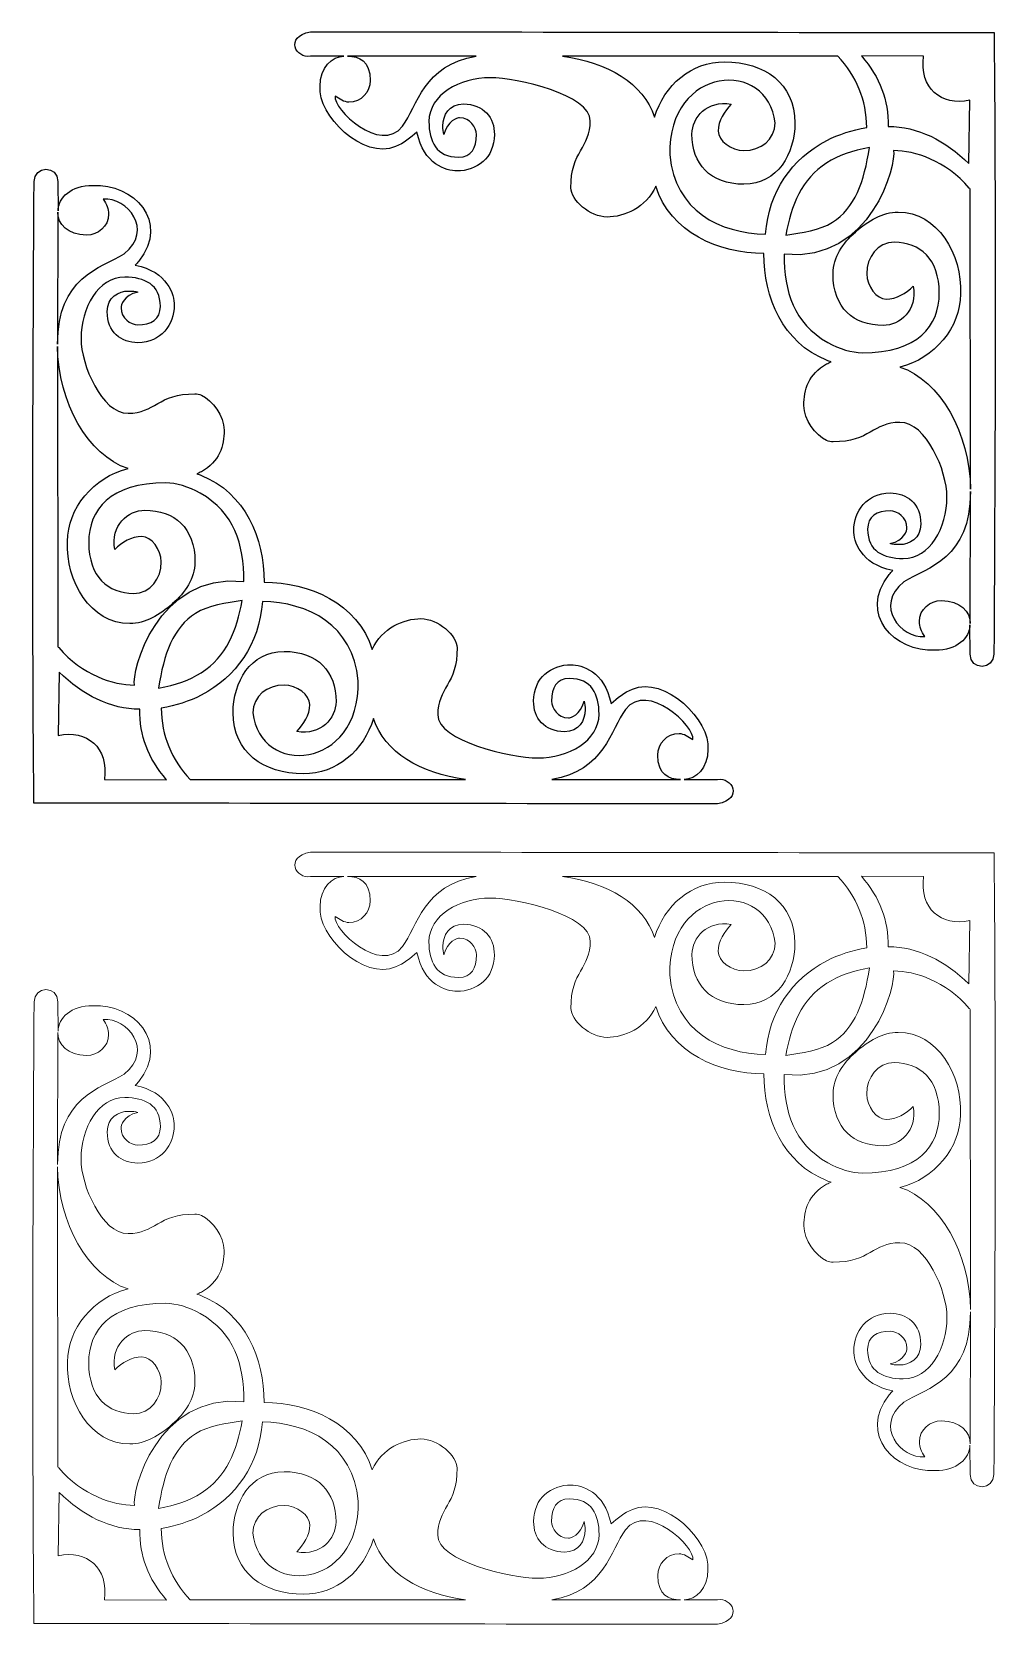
# Model space of a CAD drawing. Header units: centimetres. Extents: x -7.8 to 6.5, y -10.1 to 13.5.
import ezdxf

# ---------------------------------------------------------------- set-up
doc = ezdxf.new("R2010")
doc.units = ezdxf.units.CM
doc.header["$MEASUREMENT"] = 0
doc.layers.add('layer 1', color=7, linetype='Continuous')

msp = doc.modelspace()

# ---------------------------------------------------------------- linework, layer by layer
at = {"layer": 'layer 1', "color": 17}
for points, knots in [([(-3.1756, 13.15014), (-3.34794, 13.15016), (-3.53003, 12.98624), (-3.53006, 12.70271), (-3.53006, 12.70271), (-3.57559, 12.28202), (-2.88786, 11.60134), (-2.40728, 11.81031), (-2.40728, 11.81031), (-2.29006, 11.85834), (-2.18016, 11.93868), (-2.08982, 12.02553), (-2.08982, 12.02553), (-1.99537, 11.54186), (-1.65071, 11.4473), (-1.49505, 11.44728), (-1.49505, 11.44728), (-1.20596, 11.44724), (-0.93909, 11.64178), (-0.93905, 11.98646), (-0.93905, 11.98646), (-0.93901, 12.23663), (-1.09465, 12.44235), (-1.40041, 12.44239), (-1.40041, 12.44239), (-1.61166, 12.44241), (-1.70619, 12.27564), (-1.70621, 12.11443), (-1.70621, 12.11443), (-1.70622, 12.06995), (-1.69511, 12.02547), (-1.68955, 11.98656), (-1.68955, 11.98656), (-1.63949, 12.19781), (-1.49494, 12.2367), (-1.45603, 12.2367), (-1.45603, 12.2367), (-1.30037, 12.23668), (-1.20588, 12.09768), (-1.20589, 11.9865), (-1.20589, 11.9865), (-1.20592, 11.79192), (-1.27821, 11.65295), (-1.47278, 11.65298), (-1.47278, 11.65298), (-1.80078, 11.65302), (-1.91194, 11.88652), (-1.9119, 12.18117), (-1.9119, 12.18117), (-1.91184, 12.58143), (-1.45595, 12.83154), (-1.00008, 12.83148), (-1.00008, 12.83148), (-0.59981, 12.83143), (0.48485, 12.58111), (0.4848, 12.19197), (0.4848, 12.19197), (0.48475, 11.79169), (0.19566, 11.7417), (0.19558, 11.19689), (0.19558, 11.19689), (0.19556, 11.01343), (0.48461, 10.76322), (0.73478, 10.76319), (0.73478, 10.76319), (0.98495, 10.76315), (1.31754, 10.90002), (1.45656, 11.22244), (1.45656, 11.22244), (1.6692, 10.53695), (2.40137, 10.22164), (3.06305, 10.22155), (3.06305, 10.22155), (3.06296, 9.56914), (3.34854, 8.89488), (3.9968, 8.63704), (3.9968, 8.63704), (4.01904, 8.62593), (4.04127, 8.62036), (4.06351, 8.6148), (4.06351, 8.6148), (4.04127, 8.60368), (4.01903, 8.59257), (3.99679, 8.58145), (3.99679, 8.58145), (3.72993, 8.43694), (3.65763, 8.19791), (3.6576, 7.96441), (3.6576, 7.96441), (3.65757, 7.75316), (3.83543, 7.51965), (3.99664, 7.44735), (3.99664, 7.44735), (4.02999, 7.43067), (4.06335, 7.42511), (4.09115, 7.4251), (4.09115, 7.4251), (4.64152, 7.42503), (4.68603, 7.71411), (5.0863, 7.71405), (5.0863, 7.71405), (5.47546, 7.714), (5.78448, 6.99938), (5.78443, 6.60466), (5.78443, 6.60466), (5.78437, 6.1488), (5.53414, 5.69297), (5.13387, 5.69302), (5.13387, 5.69302), (4.83922, 5.69306), (4.60575, 5.80428), (4.60579, 6.12672), (4.60579, 6.12672), (4.60582, 6.3213), (4.74481, 6.39911), (4.93939, 6.39908), (4.93939, 6.39908), (5.05057, 6.39907), (5.18954, 6.30454), (5.18952, 6.14888), (5.18952, 6.14888), (5.18952, 6.10997), (5.15614, 5.95987), (4.93932, 5.91542), (4.93932, 5.91542), (4.97824, 5.9043), (5.02271, 5.89873), (5.07274, 5.89872), (5.07274, 5.89872), (5.22841, 5.8987), (5.39519, 5.98763), (5.39522, 6.20444), (5.39522, 6.20444), (5.39526, 6.51021), (5.18959, 6.6659), (4.93942, 6.66593), (4.93942, 6.66593), (4.59474, 6.66598), (4.40014, 6.39915), (4.4001, 6.11007), (4.4001, 6.11007), (4.40008, 5.95441), (4.49453, 5.60972), (4.97819, 5.51515), (4.97819, 5.51515), (4.96081, 5.49639), (4.94323, 5.47729), (4.92704, 5.45687), (4.92704, 5.45687), (4.45743, 4.86421), (5.00532, 4.29904), (5.60972, 4.32995), (5.60972, 4.32995), (5.93254, 4.32991), (6.12242, 4.51214), (6.12494, 4.70777), (6.12494, 4.70777), (6.12494, 4.70777), (6.12903, 4.27454), (6.12903, 4.27454), (6.12903, 4.27454), (6.12525, 4.0248), (6.48471, 4.03628), (6.48202, 4.27449), (6.48202, 4.27449), (6.49834, 7.40473), (6.51537, 10.33401), (6.48325, 13.50302), (6.48325, 13.50302), (6.48325, 13.50302), (6.48182, 13.50302), (6.48182, 13.50302), (6.48182, 13.50302), (6.48182, 13.50302), (6.48182, 13.50388), (6.48182, 13.50388), (6.48182, 13.50388), (3.02512, 13.50434), (-0.32254, 13.51264), (-3.67436, 13.51309), (-3.67436, 13.51309), (-4.06466, 13.44307), (-3.88396, 13.10706), (-3.67441, 13.15224), (-3.67441, 13.15224), (-3.67441, 13.15224), (-3.1756, 13.15014), (-3.1756, 13.15014)], [0, 0, 0, 0, 0.02083333, 0.02083333, 0.02083333, 0.02083333, 0.04166667, 0.04166667, 0.04166667, 0.04166667, 0.0625, 0.0625, 0.0625, 0.0625, 0.08333333, 0.08333333, 0.08333333, 0.08333333, 0.10416667, 0.10416667, 0.10416667, 0.10416667, 0.125, 0.125, 0.125, 0.125, 0.14583333, 0.14583333, 0.14583333, 0.14583333, 0.16666667, 0.16666667, 0.16666667, 0.16666667, 0.1875, 0.1875, 0.1875, 0.1875, 0.20833333, 0.20833333, 0.20833333, 0.20833333, 0.22916667, 0.22916667, 0.22916667, 0.22916667, 0.25, 0.25, 0.25, 0.25, 0.27083333, 0.27083333, 0.27083333, 0.27083333, 0.29166667, 0.29166667, 0.29166667, 0.29166667, 0.3125, 0.3125, 0.3125, 0.3125, 0.33333333, 0.33333333, 0.33333333, 0.33333333, 0.35416667, 0.35416667, 0.35416667, 0.35416667, 0.375, 0.375, 0.375, 0.375, 0.39583333, 0.39583333, 0.39583333, 0.39583333, 0.41666667, 0.41666667, 0.41666667, 0.41666667, 0.4375, 0.4375, 0.4375, 0.4375, 0.45833333, 0.45833333, 0.45833333, 0.45833333, 0.47916667, 0.47916667, 0.47916667, 0.47916667, 0.5, 0.5, 0.5, 0.5, 0.52083333, 0.52083333, 0.52083333, 0.52083333, 0.54166667, 0.54166667, 0.54166667, 0.54166667, 0.5625, 0.5625, 0.5625, 0.5625, 0.58333333, 0.58333333, 0.58333333, 0.58333333, 0.60416667, 0.60416667, 0.60416667, 0.60416667, 0.625, 0.625, 0.625, 0.625, 0.64583333, 0.64583333, 0.64583333, 0.64583333, 0.66666667, 0.66666667, 0.66666667, 0.66666667, 0.6875, 0.6875, 0.6875, 0.6875, 0.70833333, 0.70833333, 0.70833333, 0.70833333, 0.72916667, 0.72916667, 0.72916667, 0.72916667, 0.75, 0.75, 0.75, 0.75, 0.77083333, 0.77083333, 0.77083333, 0.77083333, 0.79166667, 0.79166667, 0.79166667, 0.79166667, 0.8125, 0.8125, 0.8125, 0.8125, 0.83333333, 0.83333333, 0.83333333, 0.83333333, 0.85416667, 0.85416667, 0.85416667, 0.85416667, 0.875, 0.875, 0.875, 0.875, 0.89583333, 0.89583333, 0.89583333, 0.89583333, 0.91666667, 0.91666667, 0.91666667, 0.91666667, 0.9375, 0.9375, 0.9375, 0.9375, 0.95833333, 0.95833333, 0.95833333, 0.95833333, 1, 1, 1, 1]), ([(-3.12279, 13.15217), (-3.12279, 13.15217), (-1.2127, 13.15191), (-1.2127, 13.15191), (-1.2127, 13.15191), (-1.98915, 13.02314), (-2.08905, 12.41015), (-2.3055, 12.11173), (-2.3055, 12.11173), (-2.63788, 11.6895), (-3.33838, 12.36772), (-3.30643, 12.55942), (-3.30643, 12.55942), (-3.23416, 12.51494), (-3.1743, 12.46917), (-3.10203, 12.46916), (-3.10203, 12.46916), (-2.91857, 12.46914), (-2.78512, 12.61922), (-2.7851, 12.79156), (-2.7851, 12.79156), (-2.78506, 13.08064), (-2.94489, 13.15214), (-3.12279, 13.15217)], [0, 0, 0, 0, 0.14285714, 0.14285714, 0.14285714, 0.14285714, 0.28571429, 0.28571429, 0.28571429, 0.28571429, 0.42857143, 0.42857143, 0.42857143, 0.42857143, 0.57142857, 0.57142857, 0.57142857, 0.57142857, 0.71428571, 0.71428571, 0.71428571, 0.71428571, 1, 1, 1, 1]), ([(4.16354, 13.1512), (4.43756, 12.85812), (4.59216, 12.49489), (4.59211, 12.09483), (4.59211, 12.09483), (4.37529, 12.05595), (4.17514, 11.98926), (3.99723, 11.90034), (3.99723, 11.90034), (3.47462, 11.62244), (3.1405, 11.15032), (3.09038, 10.51101), (3.09038, 10.51101), (2.41046, 10.51777), (1.74034, 10.85774), (1.66696, 11.68476), (1.66696, 11.68476), (1.63584, 13.025), (3.13632, 13.10902), (3.23009, 12.16172), (3.23009, 12.16172), (3.23005, 11.91156), (3.01878, 11.75037), (2.76861, 11.7504), (2.76861, 11.7504), (2.57959, 11.75042), (2.38503, 11.90055), (2.38505, 12.03953), (2.38505, 12.03953), (2.38507, 12.18963), (2.4796, 12.33416), (2.57968, 12.43978), (2.57968, 12.43978), (2.21834, 12.50097), (1.99595, 12.24528), (1.99592, 11.99511), (1.99592, 11.99511), (1.99586, 11.55592), (2.25708, 11.25013), (2.76854, 11.25006), (2.76854, 11.25006), (3.26888, 11.24999), (3.52467, 11.70582), (3.52473, 12.16169), (3.52473, 12.16169), (3.5248, 12.74541), (3.07455, 13.06791), (2.4797, 13.06799), (2.4797, 13.06799), (1.98494, 13.06806), (1.58463, 12.72343), (1.44002, 12.24535), (1.44002, 12.24535), (1.27356, 12.75447), (0.74131, 13.06557), (0.07205, 13.15174), (0.07205, 13.15174), (0.07205, 13.15174), (4.16354, 13.1512), (4.16354, 13.1512)], [0, 0, 0, 0, 0.0625, 0.0625, 0.0625, 0.0625, 0.125, 0.125, 0.125, 0.125, 0.1875, 0.1875, 0.1875, 0.1875, 0.25, 0.25, 0.25, 0.25, 0.3125, 0.3125, 0.3125, 0.3125, 0.375, 0.375, 0.375, 0.375, 0.4375, 0.4375, 0.4375, 0.4375, 0.5, 0.5, 0.5, 0.5, 0.5625, 0.5625, 0.5625, 0.5625, 0.625, 0.625, 0.625, 0.625, 0.6875, 0.6875, 0.6875, 0.6875, 0.75, 0.75, 0.75, 0.75, 0.8125, 0.8125, 0.8125, 0.8125, 0.875, 0.875, 0.875, 0.875, 1, 1, 1, 1]), ([(6.10973, 11.556), (5.76509, 11.90072), (5.34493, 12.10864), (4.91131, 12.10869), (4.91131, 12.10869), (4.91136, 12.50117), (4.79782, 12.83554), (4.51222, 13.15475), (4.51222, 13.15475), (4.51222, 13.15475), (5.43617, 13.15103), (5.43617, 13.15103), (5.43617, 13.15103), (5.3694, 12.67881), (5.70093, 12.40569), (6.12212, 12.49876), (6.12212, 12.49876), (6.12212, 12.49876), (6.10973, 11.556), (6.10973, 11.556)], [0, 0, 0, 0, 0.16666667, 0.16666667, 0.16666667, 0.16666667, 0.33333333, 0.33333333, 0.33333333, 0.33333333, 0.5, 0.5, 0.5, 0.5, 0.66666667, 0.66666667, 0.66666667, 0.66666667, 1, 1, 1, 1]), ([(6.13545, 6.72257), (6.12445, 7.5509), (5.68123, 8.34156), (5.08641, 8.53621), (5.08641, 8.53621), (5.59819, 8.65813), (5.9851, 9.12862), (5.98516, 9.61782), (5.98516, 9.61782), (6.01335, 10.21266), (5.64327, 10.83722), (5.05955, 10.8373), (5.05955, 10.8373), (4.83161, 10.83733), (4.609, 10.70752), (4.42398, 10.54104), (4.42398, 10.54104), (4.23896, 10.37455), (4.09151, 10.17138), (4.09148, 9.92121), (4.09148, 9.92121), (4.09141, 9.40975), (4.39714, 9.154), (4.83632, 9.15395), (4.83632, 9.15395), (5.08649, 9.15391), (5.34781, 9.37623), (5.28115, 9.73759), (5.28115, 9.73759), (5.18107, 9.63198), (5.03095, 9.54305), (4.88085, 9.54307), (4.88085, 9.54307), (4.74187, 9.54309), (4.5918, 9.73769), (4.59182, 9.92114), (4.59182, 9.92114), (4.59185, 10.17131), (4.7531, 10.3881), (5.00327, 10.38807), (5.00327, 10.38807), (5.3813, 10.38802), (5.67035, 10.14337), (5.67028, 9.63192), (5.67028, 9.63192), (5.67022, 9.14272), (5.35421, 8.74898), (4.52588, 8.74909), (4.52588, 8.74909), (4.37022, 8.74911), (4.18677, 8.80473), (4.01444, 8.89926), (4.01444, 8.89926), (3.499, 9.19276), (3.36596, 9.64907), (3.36603, 10.21038), (3.36603, 10.21038), (4.67733, 10.08069), (5.02884, 11.56728), (4.99233, 11.7501), (4.99233, 11.7501), (5.30921, 11.75006), (5.76505, 11.5999), (6.11524, 11.19402), (6.11524, 11.19402), (6.12017, 11.18842), (6.12506, 11.18273), (6.12995, 11.17702), (6.12995, 11.17702), (6.12995, 11.17702), (6.13545, 6.72257), (6.13545, 6.72257)], [0, 0, 0, 0, 0.05263158, 0.05263158, 0.05263158, 0.05263158, 0.10526316, 0.10526316, 0.10526316, 0.10526316, 0.15789474, 0.15789474, 0.15789474, 0.15789474, 0.21052632, 0.21052632, 0.21052632, 0.21052632, 0.26315789, 0.26315789, 0.26315789, 0.26315789, 0.31578947, 0.31578947, 0.31578947, 0.31578947, 0.36842105, 0.36842105, 0.36842105, 0.36842105, 0.42105263, 0.42105263, 0.42105263, 0.42105263, 0.47368421, 0.47368421, 0.47368421, 0.47368421, 0.52631579, 0.52631579, 0.52631579, 0.52631579, 0.57894737, 0.57894737, 0.57894737, 0.57894737, 0.63157895, 0.63157895, 0.63157895, 0.63157895, 0.68421053, 0.68421053, 0.68421053, 0.68421053, 0.73684211, 0.73684211, 0.73684211, 0.73684211, 0.78947368, 0.78947368, 0.78947368, 0.78947368, 0.84210526, 0.84210526, 0.84210526, 0.84210526, 0.89473684, 0.89473684, 0.89473684, 0.89473684, 1, 1, 1, 1]), ([(4.08341, 10.68505), (3.89994, 10.56834), (3.62036, 10.52916), (3.39242, 10.49583), (3.39242, 10.49583), (3.46475, 10.92945), (3.62468, 11.33333), (3.99719, 11.56677), (3.99719, 11.56677), (4.16954, 11.67238), (4.38081, 11.75574), (4.63098, 11.79462), (4.63098, 11.79462), (4.55864, 11.2943), (4.41144, 10.8907), (4.08341, 10.68505)], [0, 0, 0, 0, 0.2, 0.2, 0.2, 0.2, 0.4, 0.4, 0.4, 0.4, 0.6, 0.6, 0.6, 0.6, 1, 1, 1, 1]), ([(1.87857, 2.41333), (2.05091, 2.41331), (2.233, 2.57723), (2.23304, 2.86076), (2.23304, 2.86076), (2.27857, 3.28145), (1.59084, 3.96213), (1.11026, 3.75316), (1.11026, 3.75316), (0.99303, 3.70513), (0.88314, 3.62479), (0.79279, 3.53794), (0.79279, 3.53794), (0.69835, 4.02161), (0.35369, 4.11617), (0.19803, 4.11619), (0.19803, 4.11619), (-0.09106, 4.11623), (-0.35793, 3.92169), (-0.35798, 3.57701), (-0.35798, 3.57701), (-0.35801, 3.32684), (-0.20238, 3.12112), (0.10338, 3.12108), (0.10338, 3.12108), (0.31463, 3.12106), (0.40917, 3.28783), (0.40919, 3.44904), (0.40919, 3.44904), (0.40919, 3.49352), (0.39808, 3.538), (0.39253, 3.57691), (0.39253, 3.57691), (0.34246, 3.36566), (0.19792, 3.32677), (0.159, 3.32677), (0.159, 3.32677), (0.00334, 3.32679), (-0.09115, 3.46579), (-0.09113, 3.57697), (-0.09113, 3.57697), (-0.09111, 3.77155), (-0.01882, 3.91052), (0.17576, 3.91049), (0.17576, 3.91049), (0.50376, 3.91045), (0.61491, 3.67695), (0.61487, 3.3823), (0.61487, 3.3823), (0.61482, 2.98204), (0.15892, 2.73193), (-0.29694, 2.73199), (-0.29694, 2.73199), (-0.69721, 2.73204), (-1.78187, 2.98236), (-1.78182, 3.3715), (-1.78182, 3.3715), (-1.78177, 3.77178), (-1.49268, 3.82177), (-1.49261, 4.36658), (-1.49261, 4.36658), (-1.49258, 4.55004), (-1.78163, 4.80025), (-2.0318, 4.80028), (-2.0318, 4.80028), (-2.28197, 4.80032), (-2.61456, 4.66345), (-2.75359, 4.34103), (-2.75359, 4.34103), (-2.96623, 5.02652), (-3.6984, 5.34183), (-4.36007, 5.34192), (-4.36007, 5.34192), (-4.35998, 5.99433), (-4.64556, 6.66859), (-5.29382, 6.92643), (-5.29382, 6.92643), (-5.31606, 6.93754), (-5.3383, 6.94311), (-5.36053, 6.94867), (-5.36053, 6.94867), (-5.3383, 6.95979), (-5.31606, 6.9709), (-5.29382, 6.98202), (-5.29382, 6.98202), (-5.02695, 7.12653), (-4.95465, 7.36556), (-4.95462, 7.59906), (-4.95462, 7.59906), (-4.95459, 7.81031), (-5.13246, 8.04382), (-5.29367, 8.11612), (-5.29367, 8.11612), (-5.32702, 8.1328), (-5.36038, 8.13836), (-5.38817, 8.13837), (-5.38817, 8.13837), (-5.93855, 8.13844), (-5.98305, 7.84936), (-6.38332, 7.84942), (-6.38332, 7.84942), (-6.77248, 7.84947), (-7.08151, 8.56409), (-7.08145, 8.95881), (-7.08145, 8.95881), (-7.08139, 9.41467), (-6.83116, 9.8705), (-6.43089, 9.87045), (-6.43089, 9.87045), (-6.13625, 9.87041), (-5.90277, 9.75919), (-5.90282, 9.43675), (-5.90282, 9.43675), (-5.90284, 9.24217), (-6.04183, 9.16436), (-6.23641, 9.16439), (-6.23641, 9.16439), (-6.34759, 9.1644), (-6.48657, 9.25893), (-6.48655, 9.41459), (-6.48655, 9.41459), (-6.48654, 9.4535), (-6.45317, 9.6036), (-6.23635, 9.64805), (-6.23635, 9.64805), (-6.27526, 9.65917), (-6.31973, 9.66474), (-6.36976, 9.66474), (-6.36976, 9.66474), (-6.52543, 9.66477), (-6.69222, 9.57584), (-6.69225, 9.35903), (-6.69225, 9.35903), (-6.69229, 9.05326), (-6.48661, 8.89757), (-6.23645, 8.89754), (-6.23645, 8.89754), (-5.89177, 8.89749), (-5.69716, 9.16432), (-5.69712, 9.4534), (-5.69712, 9.4534), (-5.6971, 9.60906), (-5.79156, 9.95375), (-6.27521, 10.04832), (-6.27521, 10.04832), (-6.25783, 10.06708), (-6.24025, 10.08618), (-6.22406, 10.1066), (-6.22406, 10.1066), (-5.75445, 10.69926), (-6.30235, 11.26443), (-6.90674, 11.23352), (-6.90674, 11.23352), (-7.22957, 11.23356), (-7.41944, 11.05133), (-7.42197, 10.8557), (-7.42197, 10.8557), (-7.42197, 10.8557), (-7.42606, 11.28893), (-7.42606, 11.28893), (-7.42606, 11.28893), (-7.42228, 11.53866), (-7.78173, 11.52719), (-7.77904, 11.28898), (-7.77904, 11.28898), (-7.79536, 8.15873), (-7.81239, 5.22946), (-7.78027, 2.06045), (-7.78027, 2.06045), (-7.78027, 2.06045), (-7.77885, 2.06045), (-7.77885, 2.06045), (-7.77885, 2.06045), (-7.77885, 2.06045), (-7.77885, 2.05959), (-7.77885, 2.05959), (-7.77885, 2.05959), (-4.32215, 2.05913), (-0.97449, 2.05083), (2.37733, 2.05038), (2.37733, 2.05038), (2.76764, 2.1204), (2.58693, 2.45641), (2.37738, 2.41123), (2.37738, 2.41123), (2.37738, 2.41123), (1.87857, 2.41333), (1.87857, 2.41333)], [0, 0, 0, 0, 0.02083333, 0.02083333, 0.02083333, 0.02083333, 0.04166667, 0.04166667, 0.04166667, 0.04166667, 0.0625, 0.0625, 0.0625, 0.0625, 0.08333333, 0.08333333, 0.08333333, 0.08333333, 0.10416667, 0.10416667, 0.10416667, 0.10416667, 0.125, 0.125, 0.125, 0.125, 0.14583333, 0.14583333, 0.14583333, 0.14583333, 0.16666667, 0.16666667, 0.16666667, 0.16666667, 0.1875, 0.1875, 0.1875, 0.1875, 0.20833333, 0.20833333, 0.20833333, 0.20833333, 0.22916667, 0.22916667, 0.22916667, 0.22916667, 0.25, 0.25, 0.25, 0.25, 0.27083333, 0.27083333, 0.27083333, 0.27083333, 0.29166667, 0.29166667, 0.29166667, 0.29166667, 0.3125, 0.3125, 0.3125, 0.3125, 0.33333333, 0.33333333, 0.33333333, 0.33333333, 0.35416667, 0.35416667, 0.35416667, 0.35416667, 0.375, 0.375, 0.375, 0.375, 0.39583333, 0.39583333, 0.39583333, 0.39583333, 0.41666667, 0.41666667, 0.41666667, 0.41666667, 0.4375, 0.4375, 0.4375, 0.4375, 0.45833333, 0.45833333, 0.45833333, 0.45833333, 0.47916667, 0.47916667, 0.47916667, 0.47916667, 0.5, 0.5, 0.5, 0.5, 0.52083333, 0.52083333, 0.52083333, 0.52083333, 0.54166667, 0.54166667, 0.54166667, 0.54166667, 0.5625, 0.5625, 0.5625, 0.5625, 0.58333333, 0.58333333, 0.58333333, 0.58333333, 0.60416667, 0.60416667, 0.60416667, 0.60416667, 0.625, 0.625, 0.625, 0.625, 0.64583333, 0.64583333, 0.64583333, 0.64583333, 0.66666667, 0.66666667, 0.66666667, 0.66666667, 0.6875, 0.6875, 0.6875, 0.6875, 0.70833333, 0.70833333, 0.70833333, 0.70833333, 0.72916667, 0.72916667, 0.72916667, 0.72916667, 0.75, 0.75, 0.75, 0.75, 0.77083333, 0.77083333, 0.77083333, 0.77083333, 0.79166667, 0.79166667, 0.79166667, 0.79166667, 0.8125, 0.8125, 0.8125, 0.8125, 0.83333333, 0.83333333, 0.83333333, 0.83333333, 0.85416667, 0.85416667, 0.85416667, 0.85416667, 0.875, 0.875, 0.875, 0.875, 0.89583333, 0.89583333, 0.89583333, 0.89583333, 0.91666667, 0.91666667, 0.91666667, 0.91666667, 0.9375, 0.9375, 0.9375, 0.9375, 0.95833333, 0.95833333, 0.95833333, 0.95833333, 1, 1, 1, 1]), ([(-7.43044, 8.87548), (-7.43044, 8.87548), (-7.42612, 10.83496), (-7.42612, 10.83496), (-7.42612, 10.83496), (-7.42834, 10.66235), (-7.27667, 10.49418), (-7.00134, 10.49414), (-7.00134, 10.49414), (-6.82344, 10.49412), (-6.67333, 10.62196), (-6.6733, 10.80542), (-6.6733, 10.80542), (-6.67329, 10.88325), (-6.70108, 10.95552), (-6.7511, 11.0278), (-6.7511, 11.0278), (-6.3944, 11.05876), (-5.9961, 10.57165), (-6.43873, 10.21661), (-6.43873, 10.21661), (-6.79416, 10.00423), (-7.43031, 9.87043), (-7.43044, 8.87548)], [0, 0, 0, 0, 0.14285714, 0.14285714, 0.14285714, 0.14285714, 0.28571429, 0.28571429, 0.28571429, 0.28571429, 0.42857143, 0.42857143, 0.42857143, 0.42857143, 0.57142857, 0.57142857, 0.57142857, 0.57142857, 0.71428571, 0.71428571, 0.71428571, 0.71428571, 1, 1, 1, 1]), ([(-7.43247, 8.8409), (-7.42147, 8.01256), (-6.97826, 7.22191), (-6.38343, 7.02726), (-6.38343, 7.02726), (-6.89522, 6.90534), (-7.28212, 6.43485), (-7.28219, 5.94565), (-7.28219, 5.94565), (-7.31038, 5.35081), (-6.9403, 4.72625), (-6.35657, 4.72617), (-6.35657, 4.72617), (-6.12864, 4.72614), (-5.90603, 4.85595), (-5.721, 5.02243), (-5.721, 5.02243), (-5.53599, 5.18892), (-5.38854, 5.39209), (-5.3885, 5.64226), (-5.3885, 5.64226), (-5.38844, 6.15372), (-5.69416, 6.40947), (-6.13335, 6.40952), (-6.13335, 6.40952), (-6.38352, 6.40956), (-6.64484, 6.18724), (-6.57817, 5.82588), (-6.57817, 5.82588), (-6.47809, 5.93149), (-6.32798, 6.02042), (-6.17787, 6.0204), (-6.17787, 6.0204), (-6.03889, 6.02038), (-5.88882, 5.82578), (-5.88884, 5.64233), (-5.88884, 5.64233), (-5.88888, 5.39216), (-6.05012, 5.17536), (-6.30029, 5.1754), (-6.30029, 5.1754), (-6.67833, 5.17545), (-6.96737, 5.4201), (-6.96731, 5.93155), (-6.96731, 5.93155), (-6.96724, 6.42075), (-6.65124, 6.81449), (-5.8229, 6.81438), (-5.8229, 6.81438), (-5.66724, 6.81436), (-5.48379, 6.75874), (-5.31147, 6.66421), (-5.31147, 6.66421), (-4.79602, 6.37071), (-4.66298, 5.9144), (-4.66306, 5.35309), (-4.66306, 5.35309), (-5.97435, 5.48278), (-6.32586, 3.99619), (-6.28935, 3.81337), (-6.28935, 3.81337), (-6.60623, 3.81341), (-7.06208, 3.96357), (-7.41226, 4.36945), (-7.41226, 4.36945), (-7.41719, 4.37505), (-7.42209, 4.38074), (-7.42698, 4.38645), (-7.42698, 4.38645), (-7.42698, 4.38645), (-7.43247, 8.8409), (-7.43247, 8.8409)], [0, 0, 0, 0, 0.05263158, 0.05263158, 0.05263158, 0.05263158, 0.10526316, 0.10526316, 0.10526316, 0.10526316, 0.15789474, 0.15789474, 0.15789474, 0.15789474, 0.21052632, 0.21052632, 0.21052632, 0.21052632, 0.26315789, 0.26315789, 0.26315789, 0.26315789, 0.31578947, 0.31578947, 0.31578947, 0.31578947, 0.36842105, 0.36842105, 0.36842105, 0.36842105, 0.42105263, 0.42105263, 0.42105263, 0.42105263, 0.47368421, 0.47368421, 0.47368421, 0.47368421, 0.52631579, 0.52631579, 0.52631579, 0.52631579, 0.57894737, 0.57894737, 0.57894737, 0.57894737, 0.63157895, 0.63157895, 0.63157895, 0.63157895, 0.68421053, 0.68421053, 0.68421053, 0.68421053, 0.73684211, 0.73684211, 0.73684211, 0.73684211, 0.78947368, 0.78947368, 0.78947368, 0.78947368, 0.84210526, 0.84210526, 0.84210526, 0.84210526, 0.89473684, 0.89473684, 0.89473684, 0.89473684, 1, 1, 1, 1]), ([(6.13342, 6.68799), (6.13342, 6.68799), (6.12909, 4.72851), (6.12909, 4.72851), (6.12909, 4.72851), (6.13132, 4.90112), (5.97965, 5.06929), (5.70432, 5.06933), (5.70432, 5.06933), (5.52642, 5.06935), (5.3763, 4.94151), (5.37628, 4.75805), (5.37628, 4.75805), (5.37627, 4.68022), (5.40405, 4.60795), (5.45408, 4.53567), (5.45408, 4.53567), (5.09738, 4.50471), (4.69907, 4.99182), (5.14171, 5.34686), (5.14171, 5.34686), (5.49714, 5.55924), (6.13328, 5.69304), (6.13342, 6.68799)], [0, 0, 0, 0, 0.14285714, 0.14285714, 0.14285714, 0.14285714, 0.28571429, 0.28571429, 0.28571429, 0.28571429, 0.42857143, 0.42857143, 0.42857143, 0.42857143, 0.57142857, 0.57142857, 0.57142857, 0.57142857, 0.71428571, 0.71428571, 0.71428571, 0.71428571, 1, 1, 1, 1]), ([(-5.38043, 4.87842), (-5.19696, 4.99513), (-4.91738, 5.03431), (-4.68944, 5.06764), (-4.68944, 5.06764), (-4.76177, 4.63402), (-4.92171, 4.23014), (-5.29421, 3.9967), (-5.29421, 3.9967), (-5.46657, 3.89109), (-5.67783, 3.80773), (-5.928, 3.76885), (-5.928, 3.76885), (-5.85567, 4.26917), (-5.70846, 4.67277), (-5.38043, 4.87842)], [0, 0, 0, 0, 0.2, 0.2, 0.2, 0.2, 0.4, 0.4, 0.4, 0.4, 0.6, 0.6, 0.6, 0.6, 1, 1, 1, 1]), ([(-5.46056, 2.41227), (-5.73458, 2.70535), (-5.88919, 3.06858), (-5.88913, 3.46864), (-5.88913, 3.46864), (-5.67231, 3.50752), (-5.47217, 3.57421), (-5.29426, 3.66313), (-5.29426, 3.66313), (-4.77164, 3.94103), (-4.43752, 4.41315), (-4.3874, 5.05246), (-4.3874, 5.05246), (-3.70748, 5.0457), (-3.03737, 4.70573), (-2.96399, 3.87871), (-2.96399, 3.87871), (-2.93286, 2.53847), (-4.43335, 2.45445), (-4.52711, 3.40174), (-4.52711, 3.40174), (-4.52708, 3.65191), (-4.3158, 3.8131), (-4.06563, 3.81307), (-4.06563, 3.81307), (-3.87662, 3.81305), (-3.68206, 3.66292), (-3.68208, 3.52394), (-3.68208, 3.52394), (-3.6821, 3.37384), (-3.77663, 3.22931), (-3.87671, 3.12369), (-3.87671, 3.12369), (-3.51536, 3.0625), (-3.29297, 3.31819), (-3.29294, 3.56836), (-3.29294, 3.56836), (-3.29288, 4.00755), (-3.55411, 4.31334), (-4.06556, 4.31341), (-4.06556, 4.31341), (-4.5659, 4.31348), (-4.82169, 3.85765), (-4.82175, 3.40178), (-4.82175, 3.40178), (-4.82183, 2.81806), (-4.37157, 2.49556), (-3.77672, 2.49548), (-3.77672, 2.49548), (-3.28197, 2.49541), (-2.88165, 2.84004), (-2.73704, 3.31812), (-2.73704, 3.31812), (-2.57059, 2.809), (-2.03833, 2.4979), (-1.36907, 2.41173), (-1.36907, 2.41173), (-1.36907, 2.41173), (-5.46056, 2.41227), (-5.46056, 2.41227)], [0, 0, 0, 0, 0.0625, 0.0625, 0.0625, 0.0625, 0.125, 0.125, 0.125, 0.125, 0.1875, 0.1875, 0.1875, 0.1875, 0.25, 0.25, 0.25, 0.25, 0.3125, 0.3125, 0.3125, 0.3125, 0.375, 0.375, 0.375, 0.375, 0.4375, 0.4375, 0.4375, 0.4375, 0.5, 0.5, 0.5, 0.5, 0.5625, 0.5625, 0.5625, 0.5625, 0.625, 0.625, 0.625, 0.625, 0.6875, 0.6875, 0.6875, 0.6875, 0.75, 0.75, 0.75, 0.75, 0.8125, 0.8125, 0.8125, 0.8125, 0.875, 0.875, 0.875, 0.875, 1, 1, 1, 1]), ([(-7.40675, 4.00747), (-7.06212, 3.66275), (-6.64196, 3.45483), (-6.20833, 3.45478), (-6.20833, 3.45478), (-6.20838, 3.0623), (-6.09484, 2.72793), (-5.80924, 2.40872), (-5.80924, 2.40872), (-5.80924, 2.40872), (-6.73319, 2.41244), (-6.73319, 2.41244), (-6.73319, 2.41244), (-6.66642, 2.88466), (-6.99796, 3.15778), (-7.41914, 3.06471), (-7.41914, 3.06471), (-7.41914, 3.06471), (-7.40675, 4.00747), (-7.40675, 4.00747)], [0, 0, 0, 0, 0.16666667, 0.16666667, 0.16666667, 0.16666667, 0.33333333, 0.33333333, 0.33333333, 0.33333333, 0.5, 0.5, 0.5, 0.5, 0.66666667, 0.66666667, 0.66666667, 0.66666667, 1, 1, 1, 1]), ([(1.82576, 2.4113), (1.82576, 2.4113), (-0.08432, 2.41156), (-0.08432, 2.41156), (-0.08432, 2.41156), (0.69213, 2.54033), (0.79203, 3.15332), (1.00847, 3.45174), (1.00847, 3.45174), (1.34085, 3.87397), (2.04136, 3.19575), (2.0094, 3.00405), (2.0094, 3.00405), (1.93714, 3.04853), (1.87728, 3.0943), (1.805, 3.09431), (1.805, 3.09431), (1.62154, 3.09433), (1.4881, 2.94425), (1.48808, 2.77191), (1.48808, 2.77191), (1.48804, 2.48283), (1.64787, 2.41133), (1.82576, 2.4113)], [0, 0, 0, 0, 0.14285714, 0.14285714, 0.14285714, 0.14285714, 0.28571429, 0.28571429, 0.28571429, 0.28571429, 0.42857143, 0.42857143, 0.42857143, 0.42857143, 0.57142857, 0.57142857, 0.57142857, 0.57142857, 0.71428571, 0.71428571, 0.71428571, 0.71428571, 1, 1, 1, 1])]:
    msp.add_open_spline(points, degree=3, knots=knots, dxfattribs=at)
at = {"layer": 'layer 1', "color": 177, "lineweight": 9}
for points, knots in [([(-3.1756, 0.96909), (-3.34794, 0.96911), (-3.53003, 0.80519), (-3.53006, 0.52166), (-3.53006, 0.52166), (-3.57559, 0.10097), (-2.88786, -0.57971), (-2.40728, -0.37074), (-2.40728, -0.37074), (-2.29006, -0.32271), (-2.18016, -0.24237), (-2.08982, -0.15552), (-2.08982, -0.15552), (-1.99537, -0.63919), (-1.65071, -0.73375), (-1.49505, -0.73377), (-1.49505, -0.73377), (-1.20596, -0.73381), (-0.93909, -0.53927), (-0.93905, -0.19459), (-0.93905, -0.19459), (-0.93901, 0.05558), (-1.09465, 0.2613), (-1.40041, 0.26134), (-1.40041, 0.26134), (-1.61166, 0.26136), (-1.70619, 0.09459), (-1.70621, -0.06662), (-1.70621, -0.06662), (-1.70622, -0.1111), (-1.69511, -0.15558), (-1.68955, -0.19449), (-1.68955, -0.19449), (-1.63949, 0.01676), (-1.49494, 0.05565), (-1.45603, 0.05565), (-1.45603, 0.05565), (-1.30037, 0.05563), (-1.20588, -0.08337), (-1.20589, -0.19455), (-1.20589, -0.19455), (-1.20592, -0.38913), (-1.27821, -0.5281), (-1.47278, -0.52807), (-1.47278, -0.52807), (-1.80078, -0.52803), (-1.91194, -0.29453), (-1.9119, 0.00012), (-1.9119, 0.00012), (-1.91184, 0.40038), (-1.45595, 0.65049), (-1.00008, 0.65043), (-1.00008, 0.65043), (-0.59981, 0.65038), (0.48485, 0.40006), (0.4848, 0.01092), (0.4848, 0.01092), (0.48475, -0.38936), (0.19566, -0.43935), (0.19558, -0.98416), (0.19558, -0.98416), (0.19556, -1.16762), (0.48461, -1.41783), (0.73478, -1.41786), (0.73478, -1.41786), (0.98495, -1.4179), (1.31754, -1.28103), (1.45656, -0.95861), (1.45656, -0.95861), (1.6692, -1.6441), (2.40137, -1.95941), (3.06305, -1.9595), (3.06305, -1.9595), (3.06296, -2.61191), (3.34854, -3.28617), (3.9968, -3.54401), (3.9968, -3.54401), (4.01904, -3.55512), (4.04127, -3.56069), (4.06351, -3.56625), (4.06351, -3.56625), (4.04127, -3.57737), (4.01903, -3.58848), (3.99679, -3.5996), (3.99679, -3.5996), (3.72993, -3.74411), (3.65763, -3.98314), (3.6576, -4.21664), (3.6576, -4.21664), (3.65757, -4.42789), (3.83543, -4.6614), (3.99664, -4.7337), (3.99664, -4.7337), (4.02999, -4.75038), (4.06335, -4.75594), (4.09115, -4.75595), (4.09115, -4.75595), (4.64152, -4.75602), (4.68603, -4.46694), (5.0863, -4.467), (5.0863, -4.467), (5.47546, -4.46705), (5.78448, -5.18167), (5.78443, -5.57639), (5.78443, -5.57639), (5.78437, -6.03225), (5.53414, -6.48808), (5.13387, -6.48803), (5.13387, -6.48803), (4.83922, -6.48799), (4.60575, -6.37677), (4.60579, -6.05433), (4.60579, -6.05433), (4.60582, -5.85975), (4.74481, -5.78194), (4.93939, -5.78197), (4.93939, -5.78197), (5.05057, -5.78198), (5.18954, -5.87651), (5.18952, -6.03217), (5.18952, -6.03217), (5.18952, -6.07108), (5.15614, -6.22118), (4.93932, -6.26563), (4.93932, -6.26563), (4.97824, -6.27675), (5.02271, -6.28232), (5.07274, -6.28233), (5.07274, -6.28233), (5.22841, -6.28235), (5.39519, -6.19342), (5.39522, -5.97661), (5.39522, -5.97661), (5.39526, -5.67084), (5.18959, -5.51515), (4.93942, -5.51512), (4.93942, -5.51512), (4.59474, -5.51507), (4.40014, -5.7819), (4.4001, -6.07098), (4.4001, -6.07098), (4.40008, -6.22664), (4.49453, -6.57133), (4.97819, -6.6659), (4.97819, -6.6659), (4.96081, -6.68466), (4.94323, -6.70376), (4.92704, -6.72418), (4.92704, -6.72418), (4.45743, -7.31684), (5.00532, -7.88201), (5.60972, -7.8511), (5.60972, -7.8511), (5.93254, -7.85114), (6.12242, -7.66891), (6.12494, -7.47328), (6.12494, -7.47328), (6.12494, -7.47328), (6.12903, -7.90651), (6.12903, -7.90651), (6.12903, -7.90651), (6.12525, -8.15625), (6.48471, -8.14477), (6.48202, -7.90656), (6.48202, -7.90656), (6.49834, -4.77632), (6.51537, -1.84704), (6.48325, 1.32197), (6.48325, 1.32197), (6.48325, 1.32197), (6.48182, 1.32197), (6.48182, 1.32197), (6.48182, 1.32197), (6.48182, 1.32197), (6.48182, 1.32283), (6.48182, 1.32283), (6.48182, 1.32283), (3.02512, 1.32329), (-0.32254, 1.33159), (-3.67436, 1.33204), (-3.67436, 1.33204), (-4.06466, 1.26202), (-3.88396, 0.92601), (-3.67441, 0.97119), (-3.67441, 0.97119), (-3.67441, 0.97119), (-3.1756, 0.96909), (-3.1756, 0.96909)], [0, 0, 0, 0, 0.02083333, 0.02083333, 0.02083333, 0.02083333, 0.04166667, 0.04166667, 0.04166667, 0.04166667, 0.0625, 0.0625, 0.0625, 0.0625, 0.08333333, 0.08333333, 0.08333333, 0.08333333, 0.10416667, 0.10416667, 0.10416667, 0.10416667, 0.125, 0.125, 0.125, 0.125, 0.14583333, 0.14583333, 0.14583333, 0.14583333, 0.16666667, 0.16666667, 0.16666667, 0.16666667, 0.1875, 0.1875, 0.1875, 0.1875, 0.20833333, 0.20833333, 0.20833333, 0.20833333, 0.22916667, 0.22916667, 0.22916667, 0.22916667, 0.25, 0.25, 0.25, 0.25, 0.27083333, 0.27083333, 0.27083333, 0.27083333, 0.29166667, 0.29166667, 0.29166667, 0.29166667, 0.3125, 0.3125, 0.3125, 0.3125, 0.33333333, 0.33333333, 0.33333333, 0.33333333, 0.35416667, 0.35416667, 0.35416667, 0.35416667, 0.375, 0.375, 0.375, 0.375, 0.39583333, 0.39583333, 0.39583333, 0.39583333, 0.41666667, 0.41666667, 0.41666667, 0.41666667, 0.4375, 0.4375, 0.4375, 0.4375, 0.45833333, 0.45833333, 0.45833333, 0.45833333, 0.47916667, 0.47916667, 0.47916667, 0.47916667, 0.5, 0.5, 0.5, 0.5, 0.52083333, 0.52083333, 0.52083333, 0.52083333, 0.54166667, 0.54166667, 0.54166667, 0.54166667, 0.5625, 0.5625, 0.5625, 0.5625, 0.58333333, 0.58333333, 0.58333333, 0.58333333, 0.60416667, 0.60416667, 0.60416667, 0.60416667, 0.625, 0.625, 0.625, 0.625, 0.64583333, 0.64583333, 0.64583333, 0.64583333, 0.66666667, 0.66666667, 0.66666667, 0.66666667, 0.6875, 0.6875, 0.6875, 0.6875, 0.70833333, 0.70833333, 0.70833333, 0.70833333, 0.72916667, 0.72916667, 0.72916667, 0.72916667, 0.75, 0.75, 0.75, 0.75, 0.77083333, 0.77083333, 0.77083333, 0.77083333, 0.79166667, 0.79166667, 0.79166667, 0.79166667, 0.8125, 0.8125, 0.8125, 0.8125, 0.83333333, 0.83333333, 0.83333333, 0.83333333, 0.85416667, 0.85416667, 0.85416667, 0.85416667, 0.875, 0.875, 0.875, 0.875, 0.89583333, 0.89583333, 0.89583333, 0.89583333, 0.91666667, 0.91666667, 0.91666667, 0.91666667, 0.9375, 0.9375, 0.9375, 0.9375, 0.95833333, 0.95833333, 0.95833333, 0.95833333, 1, 1, 1, 1]), ([(-3.12279, 0.97112), (-3.12279, 0.97112), (-1.2127, 0.97086), (-1.2127, 0.97086), (-1.2127, 0.97086), (-1.98915, 0.84209), (-2.08905, 0.2291), (-2.3055, -0.06932), (-2.3055, -0.06932), (-2.63788, -0.49155), (-3.33838, 0.18667), (-3.30643, 0.37837), (-3.30643, 0.37837), (-3.23416, 0.33389), (-3.1743, 0.28812), (-3.10203, 0.28811), (-3.10203, 0.28811), (-2.91857, 0.28809), (-2.78512, 0.43817), (-2.7851, 0.61051), (-2.7851, 0.61051), (-2.78506, 0.89959), (-2.94489, 0.97109), (-3.12279, 0.97112)], [0, 0, 0, 0, 0.14285714, 0.14285714, 0.14285714, 0.14285714, 0.28571429, 0.28571429, 0.28571429, 0.28571429, 0.42857143, 0.42857143, 0.42857143, 0.42857143, 0.57142857, 0.57142857, 0.57142857, 0.57142857, 0.71428571, 0.71428571, 0.71428571, 0.71428571, 1, 1, 1, 1]), ([(4.16354, 0.97015), (4.43756, 0.67707), (4.59216, 0.31384), (4.59211, -0.08622), (4.59211, -0.08622), (4.37529, -0.1251), (4.17514, -0.19179), (3.99723, -0.28071), (3.99723, -0.28071), (3.47462, -0.55861), (3.1405, -1.03073), (3.09038, -1.67004), (3.09038, -1.67004), (2.41046, -1.66328), (1.74034, -1.32331), (1.66696, -0.49629), (1.66696, -0.49629), (1.63584, 0.84395), (3.13632, 0.92797), (3.23009, -0.01933), (3.23009, -0.01933), (3.23005, -0.26949), (3.01878, -0.43068), (2.76861, -0.43065), (2.76861, -0.43065), (2.57959, -0.43063), (2.38503, -0.2805), (2.38505, -0.14152), (2.38505, -0.14152), (2.38507, 0.00858), (2.4796, 0.15311), (2.57968, 0.25873), (2.57968, 0.25873), (2.21834, 0.31992), (1.99595, 0.06423), (1.99592, -0.18594), (1.99592, -0.18594), (1.99586, -0.62513), (2.25708, -0.93092), (2.76854, -0.93099), (2.76854, -0.93099), (3.26888, -0.93106), (3.52467, -0.47523), (3.52473, -0.01936), (3.52473, -0.01936), (3.5248, 0.56436), (3.07455, 0.88686), (2.4797, 0.88694), (2.4797, 0.88694), (1.98494, 0.88701), (1.58463, 0.54238), (1.44002, 0.0643), (1.44002, 0.0643), (1.27356, 0.57342), (0.74131, 0.88452), (0.07205, 0.97069), (0.07205, 0.97069), (0.07205, 0.97069), (4.16354, 0.97015), (4.16354, 0.97015)], [0, 0, 0, 0, 0.0625, 0.0625, 0.0625, 0.0625, 0.125, 0.125, 0.125, 0.125, 0.1875, 0.1875, 0.1875, 0.1875, 0.25, 0.25, 0.25, 0.25, 0.3125, 0.3125, 0.3125, 0.3125, 0.375, 0.375, 0.375, 0.375, 0.4375, 0.4375, 0.4375, 0.4375, 0.5, 0.5, 0.5, 0.5, 0.5625, 0.5625, 0.5625, 0.5625, 0.625, 0.625, 0.625, 0.625, 0.6875, 0.6875, 0.6875, 0.6875, 0.75, 0.75, 0.75, 0.75, 0.8125, 0.8125, 0.8125, 0.8125, 0.875, 0.875, 0.875, 0.875, 1, 1, 1, 1]), ([(6.10973, -0.62505), (5.76509, -0.28033), (5.34493, -0.07241), (4.91131, -0.07236), (4.91131, -0.07236), (4.91136, 0.32012), (4.79782, 0.65449), (4.51222, 0.9737), (4.51222, 0.9737), (4.51222, 0.9737), (5.43617, 0.96998), (5.43617, 0.96998), (5.43617, 0.96998), (5.3694, 0.49776), (5.70093, 0.22464), (6.12212, 0.31771), (6.12212, 0.31771), (6.12212, 0.31771), (6.10973, -0.62505), (6.10973, -0.62505)], [0, 0, 0, 0, 0.16666667, 0.16666667, 0.16666667, 0.16666667, 0.33333333, 0.33333333, 0.33333333, 0.33333333, 0.5, 0.5, 0.5, 0.5, 0.66666667, 0.66666667, 0.66666667, 0.66666667, 1, 1, 1, 1]), ([(6.13545, -5.45848), (6.12445, -4.63015), (5.68123, -3.83949), (5.08641, -3.64484), (5.08641, -3.64484), (5.59819, -3.52292), (5.9851, -3.05243), (5.98516, -2.56323), (5.98516, -2.56323), (6.01335, -1.96839), (5.64327, -1.34383), (5.05955, -1.34375), (5.05955, -1.34375), (4.83161, -1.34372), (4.609, -1.47353), (4.42398, -1.64001), (4.42398, -1.64001), (4.23896, -1.8065), (4.09151, -2.00967), (4.09148, -2.25984), (4.09148, -2.25984), (4.09141, -2.7713), (4.39714, -3.02705), (4.83632, -3.0271), (4.83632, -3.0271), (5.08649, -3.02714), (5.34781, -2.80482), (5.28115, -2.44346), (5.28115, -2.44346), (5.18107, -2.54907), (5.03095, -2.638), (4.88085, -2.63798), (4.88085, -2.63798), (4.74187, -2.63796), (4.5918, -2.44336), (4.59182, -2.25991), (4.59182, -2.25991), (4.59185, -2.00974), (4.7531, -1.79295), (5.00327, -1.79298), (5.00327, -1.79298), (5.3813, -1.79303), (5.67035, -2.03768), (5.67028, -2.54913), (5.67028, -2.54913), (5.67022, -3.03833), (5.35421, -3.43207), (4.52588, -3.43196), (4.52588, -3.43196), (4.37022, -3.43194), (4.18677, -3.37632), (4.01444, -3.28179), (4.01444, -3.28179), (3.499, -2.98829), (3.36596, -2.53198), (3.36603, -1.97067), (3.36603, -1.97067), (4.67733, -2.10036), (5.02884, -0.61377), (4.99233, -0.43095), (4.99233, -0.43095), (5.30921, -0.43099), (5.76505, -0.58115), (6.11524, -0.98703), (6.11524, -0.98703), (6.12017, -0.99263), (6.12506, -0.99832), (6.12995, -1.00403), (6.12995, -1.00403), (6.12995, -1.00403), (6.13545, -5.45848), (6.13545, -5.45848)], [0, 0, 0, 0, 0.05263158, 0.05263158, 0.05263158, 0.05263158, 0.10526316, 0.10526316, 0.10526316, 0.10526316, 0.15789474, 0.15789474, 0.15789474, 0.15789474, 0.21052632, 0.21052632, 0.21052632, 0.21052632, 0.26315789, 0.26315789, 0.26315789, 0.26315789, 0.31578947, 0.31578947, 0.31578947, 0.31578947, 0.36842105, 0.36842105, 0.36842105, 0.36842105, 0.42105263, 0.42105263, 0.42105263, 0.42105263, 0.47368421, 0.47368421, 0.47368421, 0.47368421, 0.52631579, 0.52631579, 0.52631579, 0.52631579, 0.57894737, 0.57894737, 0.57894737, 0.57894737, 0.63157895, 0.63157895, 0.63157895, 0.63157895, 0.68421053, 0.68421053, 0.68421053, 0.68421053, 0.73684211, 0.73684211, 0.73684211, 0.73684211, 0.78947368, 0.78947368, 0.78947368, 0.78947368, 0.84210526, 0.84210526, 0.84210526, 0.84210526, 0.89473684, 0.89473684, 0.89473684, 0.89473684, 1, 1, 1, 1]), ([(4.08341, -1.496), (3.89994, -1.61271), (3.62036, -1.65189), (3.39242, -1.68522), (3.39242, -1.68522), (3.46475, -1.2516), (3.62468, -0.84772), (3.99719, -0.61428), (3.99719, -0.61428), (4.16954, -0.50867), (4.38081, -0.42531), (4.63098, -0.38643), (4.63098, -0.38643), (4.55864, -0.88675), (4.41144, -1.29035), (4.08341, -1.496)], [0, 0, 0, 0, 0.2, 0.2, 0.2, 0.2, 0.4, 0.4, 0.4, 0.4, 0.6, 0.6, 0.6, 0.6, 1, 1, 1, 1]), ([(1.87857, -9.76772), (2.05091, -9.76774), (2.233, -9.60382), (2.23304, -9.32029), (2.23304, -9.32029), (2.27857, -8.8996), (1.59084, -8.21892), (1.11026, -8.42789), (1.11026, -8.42789), (0.99303, -8.47592), (0.88314, -8.55626), (0.79279, -8.64311), (0.79279, -8.64311), (0.69835, -8.15944), (0.35369, -8.06488), (0.19803, -8.06486), (0.19803, -8.06486), (-0.09106, -8.06482), (-0.35793, -8.25936), (-0.35798, -8.60404), (-0.35798, -8.60404), (-0.35801, -8.85421), (-0.20238, -9.05993), (0.10338, -9.05997), (0.10338, -9.05997), (0.31463, -9.05999), (0.40917, -8.89322), (0.40919, -8.73201), (0.40919, -8.73201), (0.40919, -8.68753), (0.39808, -8.64305), (0.39253, -8.60414), (0.39253, -8.60414), (0.34246, -8.81539), (0.19792, -8.85428), (0.159, -8.85428), (0.159, -8.85428), (0.00334, -8.85426), (-0.09115, -8.71526), (-0.09113, -8.60408), (-0.09113, -8.60408), (-0.09111, -8.4095), (-0.01882, -8.27053), (0.17576, -8.27056), (0.17576, -8.27056), (0.50376, -8.2706), (0.61491, -8.5041), (0.61487, -8.79875), (0.61487, -8.79875), (0.61482, -9.19901), (0.15892, -9.44912), (-0.29694, -9.44906), (-0.29694, -9.44906), (-0.69721, -9.44901), (-1.78187, -9.19869), (-1.78182, -8.80955), (-1.78182, -8.80955), (-1.78177, -8.40927), (-1.49268, -8.35928), (-1.49261, -7.81447), (-1.49261, -7.81447), (-1.49258, -7.63101), (-1.78163, -7.3808), (-2.0318, -7.38077), (-2.0318, -7.38077), (-2.28197, -7.38073), (-2.61456, -7.5176), (-2.75359, -7.84002), (-2.75359, -7.84002), (-2.96623, -7.15453), (-3.6984, -6.83922), (-4.36007, -6.83913), (-4.36007, -6.83913), (-4.35998, -6.18672), (-4.64556, -5.51246), (-5.29382, -5.25462), (-5.29382, -5.25462), (-5.31606, -5.24351), (-5.3383, -5.23794), (-5.36053, -5.23238), (-5.36053, -5.23238), (-5.3383, -5.22126), (-5.31606, -5.21015), (-5.29382, -5.19903), (-5.29382, -5.19903), (-5.02695, -5.05452), (-4.95465, -4.81549), (-4.95462, -4.58199), (-4.95462, -4.58199), (-4.95459, -4.37074), (-5.13246, -4.13723), (-5.29367, -4.06493), (-5.29367, -4.06493), (-5.32702, -4.04825), (-5.36038, -4.04269), (-5.38817, -4.04268), (-5.38817, -4.04268), (-5.93855, -4.04261), (-5.98305, -4.33169), (-6.38332, -4.33163), (-6.38332, -4.33163), (-6.77248, -4.33158), (-7.08151, -3.61696), (-7.08145, -3.22224), (-7.08145, -3.22224), (-7.08139, -2.76638), (-6.83116, -2.31055), (-6.43089, -2.3106), (-6.43089, -2.3106), (-6.13625, -2.31064), (-5.90277, -2.42186), (-5.90282, -2.7443), (-5.90282, -2.7443), (-5.90284, -2.93888), (-6.04183, -3.01669), (-6.23641, -3.01666), (-6.23641, -3.01666), (-6.34759, -3.01665), (-6.48657, -2.92212), (-6.48655, -2.76646), (-6.48655, -2.76646), (-6.48654, -2.72755), (-6.45317, -2.57745), (-6.23635, -2.533), (-6.23635, -2.533), (-6.27526, -2.52188), (-6.31973, -2.51631), (-6.36976, -2.51631), (-6.36976, -2.51631), (-6.52543, -2.51628), (-6.69222, -2.60521), (-6.69225, -2.82202), (-6.69225, -2.82202), (-6.69229, -3.12779), (-6.48661, -3.28348), (-6.23645, -3.28351), (-6.23645, -3.28351), (-5.89177, -3.28356), (-5.69716, -3.01673), (-5.69712, -2.72765), (-5.69712, -2.72765), (-5.6971, -2.57199), (-5.79156, -2.2273), (-6.27521, -2.13273), (-6.27521, -2.13273), (-6.25783, -2.11397), (-6.24025, -2.09487), (-6.22406, -2.07445), (-6.22406, -2.07445), (-5.75445, -1.48179), (-6.30235, -0.91662), (-6.90674, -0.94753), (-6.90674, -0.94753), (-7.22957, -0.94749), (-7.41944, -1.12972), (-7.42197, -1.32535), (-7.42197, -1.32535), (-7.42197, -1.32535), (-7.42606, -0.89212), (-7.42606, -0.89212), (-7.42606, -0.89212), (-7.42228, -0.64239), (-7.78173, -0.65386), (-7.77904, -0.89207), (-7.77904, -0.89207), (-7.79536, -4.02232), (-7.81239, -6.95159), (-7.78027, -10.1206), (-7.78027, -10.1206), (-7.78027, -10.1206), (-7.77885, -10.1206), (-7.77885, -10.1206), (-7.77885, -10.1206), (-7.77885, -10.1206), (-7.77885, -10.12146), (-7.77885, -10.12146), (-7.77885, -10.12146), (-4.32215, -10.12192), (-0.97449, -10.13022), (2.37733, -10.13067), (2.37733, -10.13067), (2.76764, -10.06065), (2.58693, -9.72464), (2.37738, -9.76982), (2.37738, -9.76982), (2.37738, -9.76982), (1.87857, -9.76772), (1.87857, -9.76772)], [0, 0, 0, 0, 0.02083333, 0.02083333, 0.02083333, 0.02083333, 0.04166667, 0.04166667, 0.04166667, 0.04166667, 0.0625, 0.0625, 0.0625, 0.0625, 0.08333333, 0.08333333, 0.08333333, 0.08333333, 0.10416667, 0.10416667, 0.10416667, 0.10416667, 0.125, 0.125, 0.125, 0.125, 0.14583333, 0.14583333, 0.14583333, 0.14583333, 0.16666667, 0.16666667, 0.16666667, 0.16666667, 0.1875, 0.1875, 0.1875, 0.1875, 0.20833333, 0.20833333, 0.20833333, 0.20833333, 0.22916667, 0.22916667, 0.22916667, 0.22916667, 0.25, 0.25, 0.25, 0.25, 0.27083333, 0.27083333, 0.27083333, 0.27083333, 0.29166667, 0.29166667, 0.29166667, 0.29166667, 0.3125, 0.3125, 0.3125, 0.3125, 0.33333333, 0.33333333, 0.33333333, 0.33333333, 0.35416667, 0.35416667, 0.35416667, 0.35416667, 0.375, 0.375, 0.375, 0.375, 0.39583333, 0.39583333, 0.39583333, 0.39583333, 0.41666667, 0.41666667, 0.41666667, 0.41666667, 0.4375, 0.4375, 0.4375, 0.4375, 0.45833333, 0.45833333, 0.45833333, 0.45833333, 0.47916667, 0.47916667, 0.47916667, 0.47916667, 0.5, 0.5, 0.5, 0.5, 0.52083333, 0.52083333, 0.52083333, 0.52083333, 0.54166667, 0.54166667, 0.54166667, 0.54166667, 0.5625, 0.5625, 0.5625, 0.5625, 0.58333333, 0.58333333, 0.58333333, 0.58333333, 0.60416667, 0.60416667, 0.60416667, 0.60416667, 0.625, 0.625, 0.625, 0.625, 0.64583333, 0.64583333, 0.64583333, 0.64583333, 0.66666667, 0.66666667, 0.66666667, 0.66666667, 0.6875, 0.6875, 0.6875, 0.6875, 0.70833333, 0.70833333, 0.70833333, 0.70833333, 0.72916667, 0.72916667, 0.72916667, 0.72916667, 0.75, 0.75, 0.75, 0.75, 0.77083333, 0.77083333, 0.77083333, 0.77083333, 0.79166667, 0.79166667, 0.79166667, 0.79166667, 0.8125, 0.8125, 0.8125, 0.8125, 0.83333333, 0.83333333, 0.83333333, 0.83333333, 0.85416667, 0.85416667, 0.85416667, 0.85416667, 0.875, 0.875, 0.875, 0.875, 0.89583333, 0.89583333, 0.89583333, 0.89583333, 0.91666667, 0.91666667, 0.91666667, 0.91666667, 0.9375, 0.9375, 0.9375, 0.9375, 0.95833333, 0.95833333, 0.95833333, 0.95833333, 1, 1, 1, 1]), ([(-7.43044, -3.30557), (-7.43044, -3.30557), (-7.42612, -1.34609), (-7.42612, -1.34609), (-7.42612, -1.34609), (-7.42834, -1.5187), (-7.27667, -1.68687), (-7.00134, -1.68691), (-7.00134, -1.68691), (-6.82344, -1.68693), (-6.67333, -1.55909), (-6.6733, -1.37563), (-6.6733, -1.37563), (-6.67329, -1.2978), (-6.70108, -1.22553), (-6.7511, -1.15325), (-6.7511, -1.15325), (-6.3944, -1.12229), (-5.9961, -1.6094), (-6.43873, -1.96444), (-6.43873, -1.96444), (-6.79416, -2.17682), (-7.43031, -2.31062), (-7.43044, -3.30557)], [0, 0, 0, 0, 0.14285714, 0.14285714, 0.14285714, 0.14285714, 0.28571429, 0.28571429, 0.28571429, 0.28571429, 0.42857143, 0.42857143, 0.42857143, 0.42857143, 0.57142857, 0.57142857, 0.57142857, 0.57142857, 0.71428571, 0.71428571, 0.71428571, 0.71428571, 1, 1, 1, 1]), ([(-7.43247, -3.34015), (-7.42147, -4.16849), (-6.97826, -4.95914), (-6.38343, -5.15379), (-6.38343, -5.15379), (-6.89522, -5.27571), (-7.28212, -5.7462), (-7.28219, -6.2354), (-7.28219, -6.2354), (-7.31038, -6.83024), (-6.9403, -7.4548), (-6.35657, -7.45488), (-6.35657, -7.45488), (-6.12864, -7.45491), (-5.90603, -7.3251), (-5.721, -7.15862), (-5.721, -7.15862), (-5.53599, -6.99213), (-5.38854, -6.78896), (-5.3885, -6.53879), (-5.3885, -6.53879), (-5.38844, -6.02733), (-5.69416, -5.77158), (-6.13335, -5.77153), (-6.13335, -5.77153), (-6.38352, -5.77149), (-6.64484, -5.99381), (-6.57817, -6.35517), (-6.57817, -6.35517), (-6.47809, -6.24956), (-6.32798, -6.16063), (-6.17787, -6.16065), (-6.17787, -6.16065), (-6.03889, -6.16067), (-5.88882, -6.35527), (-5.88884, -6.53872), (-5.88884, -6.53872), (-5.88888, -6.78889), (-6.05012, -7.00569), (-6.30029, -7.00565), (-6.30029, -7.00565), (-6.67833, -7.0056), (-6.96737, -6.76095), (-6.96731, -6.2495), (-6.96731, -6.2495), (-6.96724, -5.7603), (-6.65124, -5.36656), (-5.8229, -5.36667), (-5.8229, -5.36667), (-5.66724, -5.36669), (-5.48379, -5.42231), (-5.31147, -5.51684), (-5.31147, -5.51684), (-4.79602, -5.81034), (-4.66298, -6.26665), (-4.66306, -6.82796), (-4.66306, -6.82796), (-5.97435, -6.69827), (-6.32586, -8.18486), (-6.28935, -8.36768), (-6.28935, -8.36768), (-6.60623, -8.36764), (-7.06208, -8.21748), (-7.41226, -7.8116), (-7.41226, -7.8116), (-7.41719, -7.806), (-7.42209, -7.80031), (-7.42698, -7.7946), (-7.42698, -7.7946), (-7.42698, -7.7946), (-7.43247, -3.34015), (-7.43247, -3.34015)], [0, 0, 0, 0, 0.05263158, 0.05263158, 0.05263158, 0.05263158, 0.10526316, 0.10526316, 0.10526316, 0.10526316, 0.15789474, 0.15789474, 0.15789474, 0.15789474, 0.21052632, 0.21052632, 0.21052632, 0.21052632, 0.26315789, 0.26315789, 0.26315789, 0.26315789, 0.31578947, 0.31578947, 0.31578947, 0.31578947, 0.36842105, 0.36842105, 0.36842105, 0.36842105, 0.42105263, 0.42105263, 0.42105263, 0.42105263, 0.47368421, 0.47368421, 0.47368421, 0.47368421, 0.52631579, 0.52631579, 0.52631579, 0.52631579, 0.57894737, 0.57894737, 0.57894737, 0.57894737, 0.63157895, 0.63157895, 0.63157895, 0.63157895, 0.68421053, 0.68421053, 0.68421053, 0.68421053, 0.73684211, 0.73684211, 0.73684211, 0.73684211, 0.78947368, 0.78947368, 0.78947368, 0.78947368, 0.84210526, 0.84210526, 0.84210526, 0.84210526, 0.89473684, 0.89473684, 0.89473684, 0.89473684, 1, 1, 1, 1]), ([(6.13342, -5.49306), (6.13342, -5.49306), (6.12909, -7.45254), (6.12909, -7.45254), (6.12909, -7.45254), (6.13132, -7.27993), (5.97965, -7.11176), (5.70432, -7.11172), (5.70432, -7.11172), (5.52642, -7.1117), (5.3763, -7.23954), (5.37628, -7.423), (5.37628, -7.423), (5.37627, -7.50083), (5.40405, -7.5731), (5.45408, -7.64538), (5.45408, -7.64538), (5.09738, -7.67634), (4.69907, -7.18923), (5.14171, -6.83419), (5.14171, -6.83419), (5.49714, -6.62181), (6.13328, -6.48801), (6.13342, -5.49306)], [0, 0, 0, 0, 0.14285714, 0.14285714, 0.14285714, 0.14285714, 0.28571429, 0.28571429, 0.28571429, 0.28571429, 0.42857143, 0.42857143, 0.42857143, 0.42857143, 0.57142857, 0.57142857, 0.57142857, 0.57142857, 0.71428571, 0.71428571, 0.71428571, 0.71428571, 1, 1, 1, 1]), ([(-5.38043, -7.30263), (-5.19696, -7.18592), (-4.91738, -7.14674), (-4.68944, -7.11341), (-4.68944, -7.11341), (-4.76177, -7.54703), (-4.92171, -7.95091), (-5.29421, -8.18435), (-5.29421, -8.18435), (-5.46657, -8.28996), (-5.67783, -8.37332), (-5.928, -8.4122), (-5.928, -8.4122), (-5.85567, -7.91188), (-5.70846, -7.50828), (-5.38043, -7.30263)], [0, 0, 0, 0, 0.2, 0.2, 0.2, 0.2, 0.4, 0.4, 0.4, 0.4, 0.6, 0.6, 0.6, 0.6, 1, 1, 1, 1]), ([(-5.46056, -9.76878), (-5.73458, -9.4757), (-5.88919, -9.11247), (-5.88913, -8.71241), (-5.88913, -8.71241), (-5.67231, -8.67353), (-5.47217, -8.60684), (-5.29426, -8.51792), (-5.29426, -8.51792), (-4.77164, -8.24002), (-4.43752, -7.7679), (-4.3874, -7.12859), (-4.3874, -7.12859), (-3.70748, -7.13535), (-3.03737, -7.47532), (-2.96399, -8.30234), (-2.96399, -8.30234), (-2.93286, -9.64258), (-4.43335, -9.7266), (-4.52711, -8.77931), (-4.52711, -8.77931), (-4.52708, -8.52914), (-4.3158, -8.36795), (-4.06563, -8.36798), (-4.06563, -8.36798), (-3.87662, -8.368), (-3.68206, -8.51813), (-3.68208, -8.65711), (-3.68208, -8.65711), (-3.6821, -8.80721), (-3.77663, -8.95174), (-3.87671, -9.05736), (-3.87671, -9.05736), (-3.51536, -9.11855), (-3.29297, -8.86286), (-3.29294, -8.61269), (-3.29294, -8.61269), (-3.29288, -8.1735), (-3.55411, -7.86771), (-4.06556, -7.86764), (-4.06556, -7.86764), (-4.5659, -7.86757), (-4.82169, -8.3234), (-4.82175, -8.77927), (-4.82175, -8.77927), (-4.82183, -9.36299), (-4.37157, -9.68549), (-3.77672, -9.68557), (-3.77672, -9.68557), (-3.28197, -9.68564), (-2.88165, -9.34101), (-2.73704, -8.86293), (-2.73704, -8.86293), (-2.57059, -9.37205), (-2.03833, -9.68315), (-1.36907, -9.76932), (-1.36907, -9.76932), (-1.36907, -9.76932), (-5.46056, -9.76878), (-5.46056, -9.76878)], [0, 0, 0, 0, 0.0625, 0.0625, 0.0625, 0.0625, 0.125, 0.125, 0.125, 0.125, 0.1875, 0.1875, 0.1875, 0.1875, 0.25, 0.25, 0.25, 0.25, 0.3125, 0.3125, 0.3125, 0.3125, 0.375, 0.375, 0.375, 0.375, 0.4375, 0.4375, 0.4375, 0.4375, 0.5, 0.5, 0.5, 0.5, 0.5625, 0.5625, 0.5625, 0.5625, 0.625, 0.625, 0.625, 0.625, 0.6875, 0.6875, 0.6875, 0.6875, 0.75, 0.75, 0.75, 0.75, 0.8125, 0.8125, 0.8125, 0.8125, 0.875, 0.875, 0.875, 0.875, 1, 1, 1, 1]), ([(-7.40675, -8.17358), (-7.06212, -8.5183), (-6.64196, -8.72622), (-6.20833, -8.72627), (-6.20833, -8.72627), (-6.20838, -9.11875), (-6.09484, -9.45312), (-5.80924, -9.77233), (-5.80924, -9.77233), (-5.80924, -9.77233), (-6.73319, -9.76861), (-6.73319, -9.76861), (-6.73319, -9.76861), (-6.66642, -9.29639), (-6.99796, -9.02327), (-7.41914, -9.11634), (-7.41914, -9.11634), (-7.41914, -9.11634), (-7.40675, -8.17358), (-7.40675, -8.17358)], [0, 0, 0, 0, 0.16666667, 0.16666667, 0.16666667, 0.16666667, 0.33333333, 0.33333333, 0.33333333, 0.33333333, 0.5, 0.5, 0.5, 0.5, 0.66666667, 0.66666667, 0.66666667, 0.66666667, 1, 1, 1, 1]), ([(1.82576, -9.76975), (1.82576, -9.76975), (-0.08432, -9.76949), (-0.08432, -9.76949), (-0.08432, -9.76949), (0.69213, -9.64072), (0.79203, -9.02773), (1.00847, -8.72931), (1.00847, -8.72931), (1.34085, -8.30708), (2.04136, -8.9853), (2.0094, -9.177), (2.0094, -9.177), (1.93714, -9.13252), (1.87728, -9.08675), (1.805, -9.08674), (1.805, -9.08674), (1.62154, -9.08672), (1.4881, -9.2368), (1.48808, -9.40914), (1.48808, -9.40914), (1.48804, -9.69822), (1.64787, -9.76972), (1.82576, -9.76975)], [0, 0, 0, 0, 0.14285714, 0.14285714, 0.14285714, 0.14285714, 0.28571429, 0.28571429, 0.28571429, 0.28571429, 0.42857143, 0.42857143, 0.42857143, 0.42857143, 0.57142857, 0.57142857, 0.57142857, 0.57142857, 0.71428571, 0.71428571, 0.71428571, 0.71428571, 1, 1, 1, 1])]:
    msp.add_open_spline(points, degree=3, knots=knots, dxfattribs=at)

doc.saveas('drawing.dxf')
